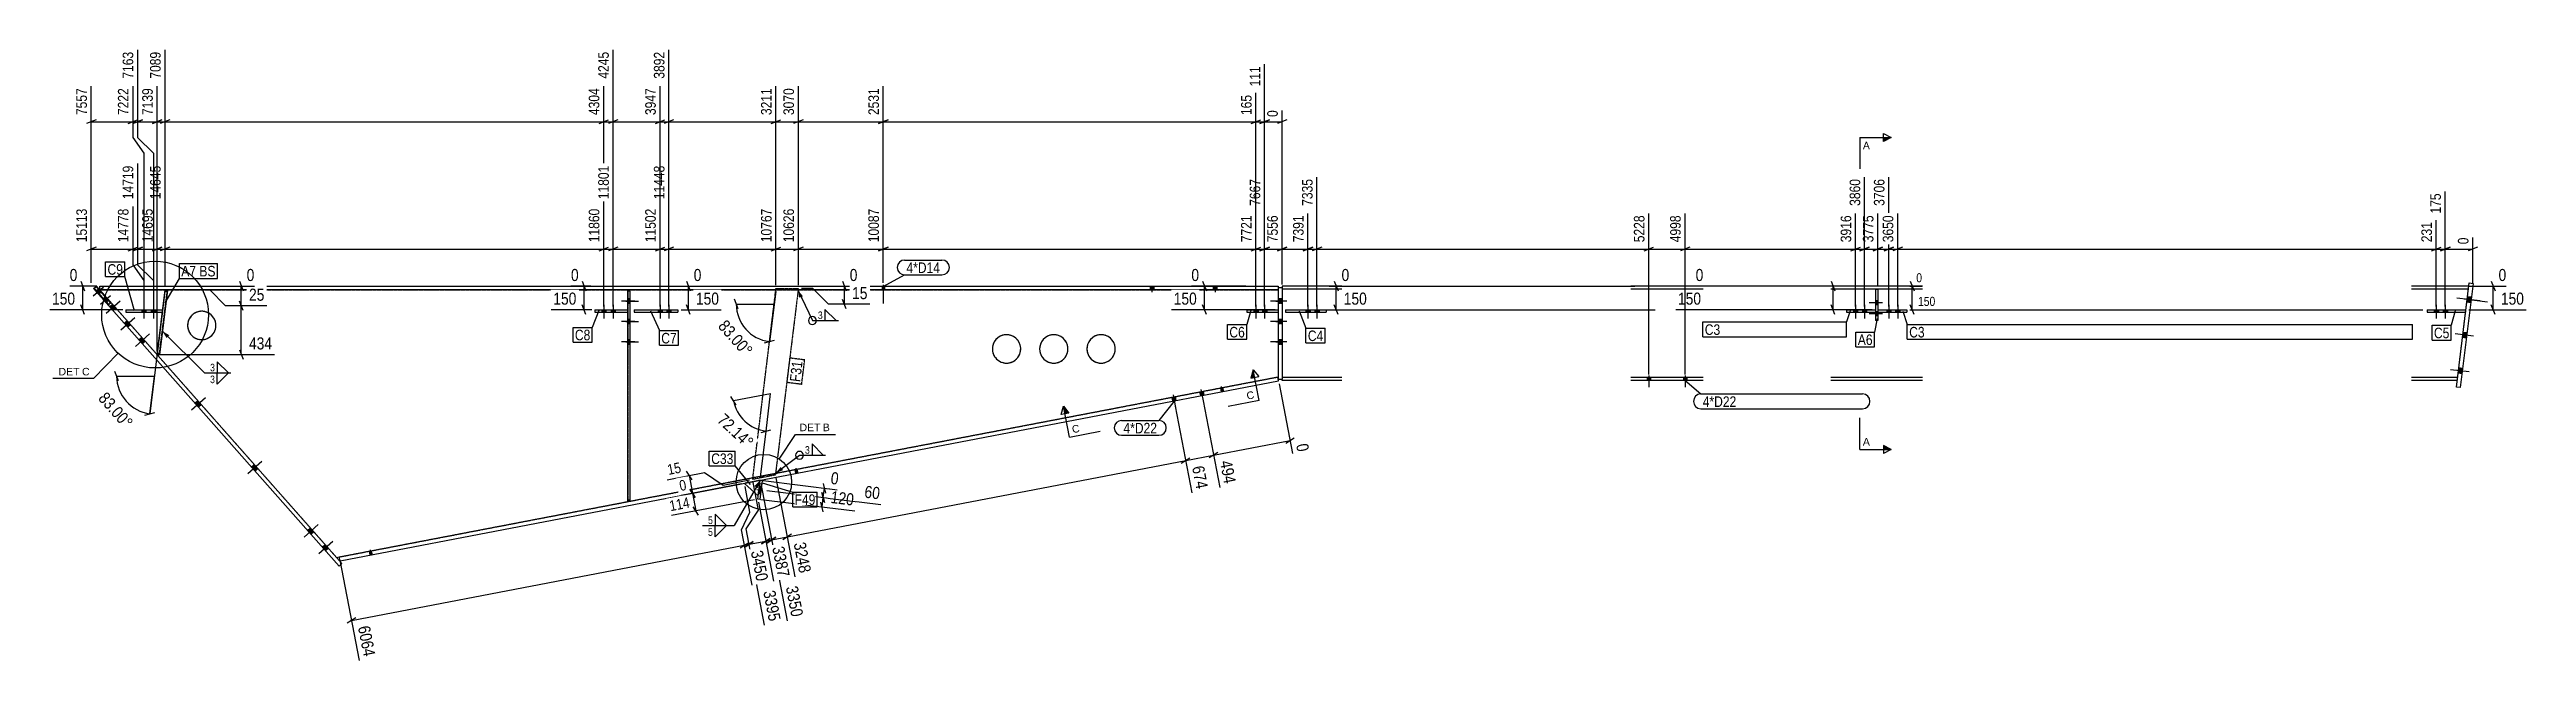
# Model space of a CAD drawing. Header units: millimetres. Extents: x 20 to 109594, y 16 to 5254.
# Drawn here: x 55458 to 71176, y 80 to 3957 of the extents above; entities that cross this region are included whole.
import ezdxf

# ---------------------------------------------------------------- set-up
doc = ezdxf.new("R2010")
doc.units = ezdxf.units.MM
doc.linetypes.add('DXK_LINE_DOT2', pattern=[3.9198, 1.9599, -1.9599])
for name, color, linetype in [('MÅLSÆTNING', 7, 'Continuous'), ('STÅL', 7, 'Continuous'), ('TEKST', 7, 'Continuous')]:
    doc.layers.add(name, color=color, linetype=linetype)
doc.styles.add('Arial', font='ARIAL.TTF', dxfattribs={"height": 0.2})
doc.styles.add('Arial Narrow', font='ARIALN.TTF', dxfattribs={"height": 0.2})

msp = doc.modelspace()

# ---------------------------------------------------------------- hatches: boundary and pattern name
at = {"layer": 'STÅL', "linetype": 'Continuous'}
for color, points in [(96, [(55785, 2417), (55767, 2436), (55756, 2426), (55773, 2407)]), (96, [(55756, 2426), (55773, 2407), (55785, 2417), (55767, 2436)]), (96, [(55831, 2364), (55814, 2384), (55802, 2374), (55820, 2354)]), (96, [(55802, 2374), (55820, 2354), (55831, 2364), (55814, 2384)]), (96, [(59142, 2348), (59142, 2374), (59127, 2374), (59127, 2348)]), (96, [(60742, 2431), (60756, 2431), (60756, 2456), (60742, 2456)]), (96, [(60742, 2431), (60756, 2431), (60756, 2456), (60742, 2456)]), (4, [(60756, 2456), (60742, 2456), (60742, 2431), (60756, 2431)]), (4, [(60756, 2456), (60742, 2456), (60742, 2431), (60756, 2431)]), (96, [(62467, 2456), (62445, 2456), (62445, 2431), (62467, 2431)]), (96, [(62867, 2456), (62845, 2456), (62845, 2431), (62867, 2431)]), (96, [(63280, 2348), (63280, 2374), (63255, 2374), (63255, 2348)]), (4, [(67060, 2336), (67060, 2362), (67045, 2362), (67045, 2336)]), (96, [(70823, 2352), (70827, 2385), (70802, 2388), (70798, 2356)]), (96, [(70823, 2352), (70827, 2385), (70802, 2388), (70798, 2356)]), (96, [(55839, 2325), (55861, 2300), (55880, 2317), (55858, 2341)]), (96, [(55839, 2325), (55861, 2300), (55880, 2317), (55858, 2341)]), (96, [(55932, 2220), (55954, 2195), (55973, 2212), (55951, 2236)]), (96, [(55932, 2220), (55954, 2195), (55973, 2212), (55951, 2236)]), (96, [(56070, 2306), (56044, 2306), (56044, 2291), (56070, 2291)]), (96, [(56130, 2306), (56104, 2306), (56104, 2291), (56130, 2291)]), (96, [(58988, 2306), (58962, 2306), (58962, 2291), (58988, 2291)]), (96, [(59048, 2306), (59022, 2306), (59022, 2291), (59048, 2291)]), (96, [(59142, 2218), (59142, 2244), (59127, 2244), (59127, 2218)]), (96, [(59346, 2306), (59320, 2306), (59320, 2291), (59346, 2291)]), (96, [(59401, 2306), (59375, 2306), (59375, 2291), (59401, 2291)]), (96, [(63127, 2306), (63101, 2306), (63101, 2291), (63127, 2291)]), (96, [(63182, 2306), (63156, 2306), (63156, 2291), (63182, 2291)]), (96, [(63280, 2218), (63280, 2244), (63255, 2244), (63255, 2218)]), (96, [(63457, 2306), (63431, 2306), (63431, 2291), (63457, 2291)]), (96, [(63514, 2306), (63488, 2306), (63488, 2291), (63514, 2291)]), (96, [(66932, 2306), (66906, 2306), (66906, 2291), (66932, 2291)]), (96, [(66989, 2306), (66963, 2306), (66963, 2291), (66989, 2291)]), (4, [(67060, 2266), (67060, 2292), (67045, 2292), (67045, 2266)]), (96, [(67143, 2306), (67117, 2306), (67117, 2291), (67143, 2291)]), (96, [(67199, 2306), (67173, 2306), (67173, 2291), (67199, 2291)]), (96, [(70617, 2306), (70591, 2306), (70591, 2291), (70617, 2291)]), (96, [(70674, 2306), (70648, 2306), (70648, 2291), (70674, 2291)]), (96, [(56025, 2115), (56047, 2090), (56065, 2107), (56044, 2132)]), (96, [(56025, 2115), (56047, 2090), (56065, 2107), (56044, 2132)]), (96, [(59142, 2088), (59142, 2114), (59127, 2114), (59127, 2088)]), (96, [(63280, 2088), (63280, 2114), (63255, 2114), (63255, 2088)]), (96, [(70774, 2162), (70770, 2129), (70795, 2126), (70799, 2159)]), (96, [(70774, 2162), (70770, 2129), (70795, 2126), (70799, 2159)]), (96, [(70746, 1936), (70742, 1903), (70767, 1900), (70771, 1933)]), (96, [(70746, 1936), (70742, 1903), (70767, 1900), (70771, 1933)]), (4, [(62601, 1754), (62580, 1750), (62584, 1725), (62606, 1729)]), (4, [(62601, 1754), (62580, 1750), (62584, 1725), (62606, 1729)]), (4, [(62778, 1788), (62756, 1784), (62761, 1759), (62783, 1763)]), (4, [(62778, 1788), (62756, 1784), (62761, 1759), (62783, 1763)]), (96, [(62893, 1784), (62907, 1787), (62902, 1812), (62888, 1809)]), (96, [(62893, 1784), (62907, 1787), (62902, 1812), (62888, 1809)]), (4, [(65618, 1875), (65596, 1875), (65596, 1856), (65618, 1856)]), (4, [(65618, 1875), (65596, 1875), (65596, 1856), (65618, 1856)]), (4, [(65848, 1875), (65826, 1875), (65826, 1856), (65848, 1856)]), (4, [(65848, 1875), (65826, 1875), (65826, 1856), (65848, 1856)]), (96, [(56381, 1712), (56403, 1687), (56422, 1704), (56400, 1729)]), (96, [(56381, 1712), (56403, 1687), (56422, 1704), (56400, 1729)]), (96, [(56739, 1308), (56761, 1283), (56780, 1299), (56758, 1324)]), (96, [(56739, 1308), (56761, 1283), (56780, 1299), (56758, 1324)]), (96, [(60192, 1266), (60206, 1269), (60201, 1294), (60187, 1291)]), (96, [(60192, 1266), (60206, 1269), (60201, 1294), (60187, 1291)]), (96, [(59962, 1187), (59957, 1140), (59971, 1138), (59977, 1186)]), (96, [(59962, 1187), (59957, 1140), (59971, 1138), (59977, 1186)]), (96, [(57096, 905), (57117, 880), (57136, 897), (57114, 921)]), (96, [(57096, 905), (57117, 880), (57136, 897), (57114, 921)]), (96, [(57188, 800), (57210, 775), (57229, 792), (57207, 816)]), (96, [(57188, 800), (57210, 775), (57229, 792), (57207, 816)]), (96, [(57491, 748), (57505, 751), (57500, 776), (57487, 773)]), (96, [(57491, 748), (57505, 751), (57500, 776), (57487, 773)])]:
    msp.add_hatch(color=color, dxfattribs=at).paths.add_polyline_path(points)
at = {"layer": 'TEKST', "linetype": 'Continuous'}
for color, points in [(30, [(67095, 3374), (67095, 3399), (67145, 3399)]), (3, [(60216, 2381), (60206, 2431), (60239, 2392)]), (3, [(56201, 2126), (56174, 2170), (56218, 2144)]), (30, [(67095, 1419), (67095, 1444), (67145, 1419)]), (3, [(60113, 1288), (60065, 1268), (60098, 1308)]), (3, [(59931, 1186), (59967, 1223), (59953, 1174)])]:
    msp.add_hatch(color=color, dxfattribs=at).paths.add_polyline_path(points)

# ---------------------------------------------------------------- linework, layer by layer
at = {"layer": 'MÅLSÆTNING', "color": 7, "linetype": 'Continuous'}
for p, q in [((56191, 2451), (56191, 3956)), ((59388, 2326), (59388, 3956)), ((56141, 2042), (56141, 3725)), ((58975, 2326), (58975, 3725)), ((60749, 2476), (60749, 3725)), ((55753, 3511), (55693, 3487)), ((55987, 3487), (56047, 3511)), ((56017, 3499), (56141, 3499)), ((56111, 3487), (56171, 3511)), ((56171, 3511), (56111, 3487)), ((56141, 3499), (56191, 3499)), ((56221, 3511), (56161, 3487)), ((56221, 3511), (56161, 3487)), ((56191, 3499), (58975, 3499)), ((58945, 3487), (59005, 3511)), ((59303, 3487), (59363, 3511)), ((59303, 3487), (59363, 3511)), ((59333, 3499), (59388, 3499)), ((59418, 3511), (59358, 3487)), ((59418, 3511), (59358, 3487)), ((59388, 3499), (60068, 3499)), ((60038, 3487), (60098, 3511)), ((60240, 3511), (60180, 3487)), ((60240, 3511), (60180, 3487)), ((60210, 3499), (60749, 3499)), ((60719, 3487), (60779, 3511)), ((63139, 3487), (63199, 3511)), ((63169, 3499), (63280, 3499)), ((63310, 3511), (63250, 3487)), ((56191, 2451), (56191, 3233)), ((56191, 2451), (56191, 3233)), ((59035, 2326), (59035, 3233)), ((59388, 2326), (59388, 3233)), ((59388, 2326), (59388, 3233)), ((63501, 2326), (63501, 3148)), ((63501, 2326), (63501, 3148)), ((67130, 2326), (67130, 3148)), ((70661, 2326), (70661, 3057)), ((56141, 2042), (56141, 2960)), ((58975, 2326), (58975, 2960)), ((59333, 2326), (59333, 2960)), ((60068, 2461), (60068, 2960)), ((60210, 2461), (60210, 2960)), ((60749, 2476), (60749, 2960)), ((60749, 2476), (60749, 2960)), ((63114, 2326), (63114, 2917)), ((63280, 2466), (63280, 2917)), ((63444, 2326), (63444, 2917)), ((67060, 2457), (67060, 2917)), ((70604, 2326), (70604, 2875)), ((55753, 2703), (55693, 2679)), ((55987, 2679), (56047, 2703)), ((56017, 2691), (56141, 2691)), ((56111, 2679), (56171, 2703)), ((56171, 2703), (56111, 2679)), ((56141, 2691), (56191, 2691)), ((56221, 2703), (56161, 2679)), ((56221, 2703), (56161, 2679)), ((56191, 2691), (58975, 2691)), ((58945, 2679), (59005, 2703)), ((58945, 2679), (59005, 2703)), ((58975, 2691), (59035, 2691)), ((59065, 2703), (59005, 2679)), ((59065, 2703), (59005, 2679)), ((59035, 2691), (59333, 2691)), ((59303, 2679), (59363, 2703)), ((59303, 2679), (59363, 2703)), ((59333, 2691), (59388, 2691)), ((59418, 2703), (59358, 2679)), ((59418, 2703), (59358, 2679)), ((60038, 2679), (60098, 2703)), ((60068, 2691), (60210, 2691)), ((60240, 2703), (60180, 2679)), ((60779, 2703), (60719, 2679)), ((60719, 2679), (60779, 2703)), ((60749, 2691), (63114, 2691)), ((63084, 2679), (63144, 2703)), ((63310, 2703), (63250, 2679)), ((63414, 2679), (63474, 2703)), ((63474, 2703), (63414, 2679)), ((63444, 2691), (63501, 2691)), ((63531, 2703), (63471, 2679)), ((63531, 2703), (63471, 2679)), ((63501, 2691), (65607, 2691)), ((65577, 2679), (65637, 2703)), ((65577, 2679), (65637, 2703)), ((65607, 2691), (65837, 2691)), ((65867, 2703), (65807, 2679)), ((65867, 2703), (65807, 2679)), ((66946, 2679), (67006, 2703)), ((66976, 2691), (67060, 2691)), ((67030, 2679), (67090, 2703)), ((67090, 2703), (67030, 2679)), ((67060, 2691), (67130, 2691)), ((67160, 2703), (67100, 2679)), ((67130, 2691), (67186, 2691)), ((67216, 2703), (67156, 2679)), ((67216, 2703), (67156, 2679)), ((67186, 2691), (70604, 2691)), ((70574, 2679), (70634, 2703)), ((70574, 2679), (70634, 2703)), ((70631, 2679), (70691, 2703)), ((70661, 2691), (70836, 2691)), ((70866, 2703), (70806, 2679)), ((70836, 2476), (70836, 2764)), ((55987, 2591), (56057, 2491)), ((55987, 2591), (56057, 2491)), ((56017, 2591), (56117, 2491)), ((56017, 2591), (56117, 2491)), ((55758, 2456), (55586, 2456)), ((55657, 2486), (55681, 2426)), ((55669, 2306), (55669, 2456)), ((56057, 2491), (56057, 2326)), ((56057, 2491), (56057, 2326)), ((56188, 2411), (56094, 1646)), ((56117, 2491), (56117, 2326)), ((56117, 2491), (56117, 2326)), ((56475, 2431), (56226, 2431)), ((56475, 2431), (56226, 2431)), ((56575, 2331), (56475, 2431)), ((56575, 2331), (56475, 2431)), ((56687, 2301), (56663, 2361)), ((58894, 2456), (58767, 2456)), ((58838, 2486), (58862, 2426)), ((58850, 2306), (58850, 2456)), ((59466, 2456), (59594, 2456)), ((59500, 2486), (59524, 2426)), ((59512, 2306), (59512, 2456)), ((59828, 2312), (59804, 2372)), ((60066, 2421), (60027, 2103)), ((60159, 2456), (60585, 2456)), ((60302, 2441), (60230, 2441)), ((60402, 2341), (60302, 2441)), ((60490, 2486), (60514, 2426)), ((60514, 2311), (60490, 2371)), ((60502, 2341), (60502, 2456)), ((63050, 2456), (62704, 2456)), ((62775, 2486), (62799, 2426)), ((62787, 2306), (62787, 2456)), ((63579, 2456), (65519, 2456)), ((63611, 2486), (63635, 2426)), ((63623, 2306), (63623, 2456)), ((66853, 2456), (65904, 2456)), ((66764, 2486), (66788, 2426)), ((66776, 2306), (66776, 2456)), ((67264, 2456), (67341, 2456)), ((67266, 2486), (67290, 2426)), ((67278, 2306), (67278, 2456)), ((70810, 2456), (71048, 2456)), ((70953, 2486), (70977, 2426)), ((70965, 2306), (70965, 2456)), ((55923, 2306), (55460, 2306)), ((55681, 2276), (55657, 2336)), ((56836, 2331), (56575, 2331)), ((56675, 2022), (56675, 2331)), ((58899, 2306), (58641, 2306)), ((58862, 2276), (58838, 2336)), ((59524, 2276), (59500, 2336)), ((59816, 2342), (60056, 2342)), ((60027, 2103), (60056, 2342)), ((60663, 2341), (60402, 2341)), ((63235, 2306), (62578, 2306)), ((62799, 2276), (62775, 2336)), ((63322, 2306), (65646, 2306)), ((63635, 2276), (63611, 2336)), ((67025, 2306), (65778, 2306)), ((66788, 2276), (66764, 2336)), ((67264, 2306), (70518, 2306)), ((67290, 2276), (67266, 2336)), ((70810, 2306), (71175, 2306)), ((70977, 2276), (70953, 2336)), ((56663, 2052), (56687, 1992)), ((59996, 2095), (60058, 2112)), ((55896, 1854), (55872, 1914)), ((56160, 2022), (56885, 2022)), ((55884, 1884), (56124, 1884)), ((56094, 1646), (56124, 1884)), ((59816, 1701), (59781, 1756)), ((59799, 1729), (60034, 1774)), ((60005, 1536), (60034, 1774)), ((63261, 1835), (63345, 1394)), ((56063, 1637), (56126, 1654)), ((62602, 1693), (62707, 1143)), ((62602, 1693), (62707, 1143)), ((62778, 1727), (62884, 1177)), ((62778, 1727), (62884, 1177)), ((59969, 1243), (60005, 1536)), ((59974, 1527), (60036, 1544)), ((62844, 1383), (63330, 1476)), ((63303, 1458), (63357, 1493)), ((59378, 1227), (59615, 1273)), ((59499, 1281), (59534, 1227)), ((62640, 1331), (62695, 1366)), ((62640, 1331), (62695, 1366)), ((62668, 1349), (62844, 1383)), ((62872, 1400), (62817, 1365)), ((62872, 1400), (62817, 1365)), ((59932, 1100), (59405, 999)), ((59849, 1201), (59467, 1127)), ((59521, 1168), (59556, 1114)), ((59538, 1141), (59560, 1029)), ((59732, 1193), (59900, 1226)), ((59903, 1022), (59872, 1185)), ((59903, 1022), (59872, 1185)), ((59957, 1033), (59923, 1210)), ((59957, 1033), (59923, 1210)), ((59971, 1204), (60138, 332)), ((59972, 1102), (60568, 1029)), ((60009, 1158), (60733, 1069)), ((60359, 1145), (60376, 1082)), ((60360, 1054), (60367, 1114)), ((59577, 1002), (59542, 1056)), ((59849, 910), (59903, 1022)), ((59849, 910), (59903, 1022)), ((59878, 916), (59957, 1033)), ((59878, 916), (59957, 1033)), ((59956, 1084), (60052, 584)), ((60368, 1023), (60352, 1085)), ((57374, 334), (59867, 812)), ((59840, 794), (59895, 829)), ((59840, 794), (59895, 829)), ((59916, 558), (59849, 910)), ((59867, 812), (59897, 817)), ((59870, 800), (59924, 835)), ((59924, 835), (59870, 800)), ((59995, 305), (59878, 916)), ((59897, 817), (60003, 838)), ((59976, 820), (60030, 855)), ((60030, 855), (59976, 820)), ((60003, 838), (60039, 845)), ((60067, 862), (60012, 827)), ((60012, 827), (60067, 862)), ((60039, 845), (60140, 864)), ((60167, 881), (60112, 846)), ((57301, 717), (57423, 80)), ((57401, 351), (57347, 316))]:
    msp.add_line(p, q, dxfattribs=at)
for centre, start in [((60056, 2342), 180), ((56124, 1884), 180), ((60034, 1774), 190.8605)]:
    msp.add_arc(centre, 240, start, 263, dxfattribs=at)
at = {"layer": 'STÅL', "color": 96, "linetype": 'Continuous'}
for p, q in [((55800, 2447), (55736, 2391)), ((55799, 2447), (55736, 2391)), ((55767, 2436), (55756, 2426)), ((55767, 2436), (55756, 2426)), ((55785, 2417), (55773, 2407)), ((55785, 2417), (55773, 2407)), ((55846, 2395), (55782, 2339)), ((55846, 2395), (55782, 2338)), ((55814, 2384), (55802, 2374)), ((55814, 2384), (55802, 2374)), ((55817, 2283), (55906, 2362)), ((55817, 2283), (55906, 2362)), ((55831, 2364), (55820, 2354)), ((55831, 2364), (55820, 2354)), ((59172, 2361), (59087, 2361)), ((59142, 2374), (59127, 2374)), ((60742, 2456), (60742, 2431)), ((60742, 2456), (60742, 2431)), ((60749, 2464), (60749, 2346)), ((60749, 2464), (60749, 2346)), ((60756, 2456), (60756, 2431)), ((60756, 2456), (60756, 2431)), ((62445, 2431), (62445, 2456)), ((62456, 2418), (62456, 2456)), ((62467, 2431), (62467, 2456)), ((62845, 2431), (62845, 2456)), ((62856, 2418), (62856, 2456)), ((62867, 2431), (62867, 2456)), ((63310, 2361), (63205, 2361)), ((63280, 2374), (63255, 2374)), ((70883, 2362), (70735, 2380)), ((70781, 2374), (70929, 2356)), ((70827, 2385), (70802, 2388)), ((70802, 2388), (70827, 2385)), ((55839, 2325), (55858, 2341)), ((55839, 2325), (55858, 2341)), ((55861, 2300), (55880, 2317)), ((55861, 2300), (55880, 2317)), ((55910, 2178), (55999, 2257)), ((55910, 2178), (55999, 2257)), ((55932, 2220), (55951, 2236)), ((55932, 2220), (55951, 2236)), ((55954, 2195), (55973, 2212)), ((55954, 2195), (55973, 2212)), ((56044, 2306), (56044, 2291)), ((56057, 2336), (56057, 2251)), ((56070, 2306), (56070, 2291)), ((56104, 2306), (56104, 2291)), ((56117, 2336), (56117, 2251)), ((56130, 2306), (56130, 2291)), ((58962, 2306), (58962, 2291)), ((58975, 2336), (58975, 2251)), ((58988, 2306), (58988, 2291)), ((59022, 2306), (59022, 2291)), ((59035, 2336), (59035, 2251)), ((59048, 2306), (59048, 2291)), ((59172, 2231), (59087, 2231)), ((59142, 2348), (59127, 2348)), ((59142, 2244), (59127, 2244)), ((59142, 2218), (59127, 2218)), ((59320, 2306), (59320, 2291)), ((59333, 2336), (59333, 2251)), ((59346, 2306), (59346, 2291)), ((59375, 2306), (59375, 2291)), ((59388, 2336), (59388, 2251)), ((59401, 2306), (59401, 2291)), ((63101, 2306), (63101, 2291)), ((63114, 2336), (63114, 2251)), ((63127, 2306), (63127, 2291)), ((63156, 2306), (63156, 2291)), ((63169, 2336), (63169, 2251)), ((63182, 2306), (63182, 2291)), ((63310, 2231), (63205, 2231)), ((63280, 2348), (63255, 2348)), ((63280, 2244), (63255, 2244)), ((63280, 2218), (63255, 2218)), ((63431, 2306), (63431, 2291)), ((63444, 2336), (63444, 2251)), ((63457, 2306), (63457, 2291)), ((63488, 2306), (63488, 2291)), ((63501, 2336), (63501, 2251)), ((63514, 2306), (63514, 2291)), ((66906, 2306), (66906, 2291)), ((66919, 2336), (66919, 2251)), ((66932, 2306), (66932, 2291)), ((66963, 2306), (66963, 2291)), ((66976, 2336), (66976, 2251)), ((66989, 2306), (66989, 2291)), ((67117, 2306), (67117, 2291)), ((67130, 2336), (67130, 2251)), ((67143, 2306), (67143, 2291)), ((67173, 2306), (67173, 2291)), ((67186, 2336), (67186, 2251)), ((67199, 2306), (67199, 2291)), ((70591, 2306), (70591, 2291)), ((70604, 2336), (70604, 2251)), ((70617, 2306), (70617, 2291)), ((70648, 2306), (70648, 2291)), ((70661, 2336), (70661, 2251)), ((70674, 2306), (70674, 2291)), ((70823, 2352), (70798, 2356)), ((70798, 2356), (70823, 2352)), ((56003, 2073), (56092, 2152)), ((56003, 2073), (56092, 2152)), ((56025, 2115), (56044, 2132)), ((56025, 2115), (56044, 2132)), ((56047, 2090), (56065, 2107)), ((56047, 2090), (56065, 2107)), ((59172, 2101), (59087, 2101)), ((59142, 2114), (59127, 2114)), ((59142, 2088), (59127, 2088)), ((63310, 2101), (63205, 2101)), ((63280, 2114), (63255, 2114)), ((63280, 2088), (63255, 2088)), ((70841, 2137), (70723, 2152)), ((70841, 2137), (70723, 2152)), ((70795, 2126), (70770, 2129)), ((70795, 2126), (70770, 2129)), ((70799, 2159), (70774, 2162)), ((70799, 2159), (70774, 2162)), ((70813, 1911), (70695, 1925)), ((70813, 1911), (70695, 1925)), ((70767, 1900), (70742, 1903)), ((70767, 1900), (70742, 1903)), ((70771, 1933), (70746, 1936)), ((70771, 1933), (70746, 1936)), ((56359, 1671), (56448, 1749)), ((56359, 1671), (56448, 1749)), ((62888, 1809), (62893, 1784)), ((62888, 1809), (62893, 1784)), ((62893, 1818), (62900, 1786)), ((62893, 1818), (62900, 1786)), ((62902, 1812), (62907, 1787)), ((62902, 1812), (62907, 1787)), ((56381, 1712), (56400, 1729)), ((56381, 1712), (56400, 1729)), ((56403, 1687), (56422, 1704)), ((56403, 1687), (56422, 1704)), ((56717, 1266), (56806, 1345)), ((56717, 1266), (56806, 1345)), ((56739, 1308), (56758, 1324)), ((56739, 1308), (56758, 1324)), ((56761, 1283), (56780, 1299)), ((56761, 1283), (56780, 1299)), ((60187, 1291), (60192, 1266)), ((60187, 1291), (60192, 1266)), ((60193, 1300), (60199, 1268)), ((60193, 1300), (60199, 1268)), ((60201, 1294), (60206, 1269)), ((60201, 1294), (60206, 1269)), ((59947, 1165), (59974, 1162)), ((59947, 1165), (59974, 1162)), ((59957, 1140), (59971, 1138)), ((59957, 1140), (59971, 1138)), ((59962, 1187), (59977, 1186)), ((59962, 1187), (59977, 1186)), ((57074, 863), (57163, 942)), ((57074, 863), (57163, 942)), ((57096, 905), (57114, 921)), ((57096, 905), (57114, 921)), ((57117, 880), (57136, 897)), ((57117, 880), (57136, 897)), ((57166, 758), (57255, 837)), ((57166, 758), (57255, 837)), ((57188, 800), (57207, 816)), ((57188, 800), (57207, 816)), ((57210, 775), (57229, 792)), ((57210, 775), (57229, 792)), ((57487, 773), (57491, 748)), ((57487, 773), (57491, 748)), ((57492, 782), (57498, 750)), ((57492, 782), (57498, 750)), ((57500, 776), (57505, 751)), ((57500, 776), (57505, 751))]:
    msp.add_line(p, q, dxfattribs=at)
at = {"layer": 'STÅL', "color": 2, "linetype": 'Continuous'}
for p, q in [((55738, 2440), (55756, 2456)), ((57295, 679), (55738, 2440)), ((55741, 2443), (55753, 2453)), ((55834, 2338), (55741, 2443)), ((55753, 2453), (55845, 2348)), ((55756, 2456), (57314, 695)), ((55778, 2456), (63255, 2456)), ((55778, 2431), (55778, 2456)), ((63255, 2431), (55778, 2431)), ((59127, 1091), (59127, 2431)), ((59142, 1091), (59142, 2431)), ((63255, 2456), (63255, 2431)), ((63255, 2446), (63280, 2446)), ((63255, 2446), (63255, 1866)), ((63659, 2456), (63280, 2456)), ((63280, 2456), (63280, 2446)), ((63280, 2446), (63280, 1866)), ((63659, 2437), (63280, 2437)), ((65952, 2456), (65492, 2456)), ((65952, 2437), (65492, 2437)), ((67344, 2456), (66761, 2456)), ((67045, 2437), (66761, 2437)), ((67344, 2437), (67060, 2437)), ((70810, 2456), (70447, 2456)), ((70808, 2437), (70447, 2437)), ((70732, 1815), (70813, 2476)), ((70838, 2473), (70756, 1812)), ((70813, 2476), (70838, 2473)), ((55845, 2348), (55834, 2338)), ((57297, 737), (63252, 1879)), ((57302, 712), (63257, 1854)), ((63257, 1854), (63252, 1879)), ((63252, 1879), (63255, 1879)), ((63255, 1866), (63280, 1866)), ((63659, 1875), (63280, 1875)), ((63280, 1856), (63280, 1866)), ((63659, 1856), (63280, 1856)), ((65952, 1875), (65492, 1875)), ((65952, 1856), (65492, 1856)), ((67344, 1875), (66761, 1875)), ((67344, 1856), (66761, 1856)), ((70739, 1875), (70447, 1875)), ((70737, 1856), (70447, 1856)), ((70756, 1812), (70732, 1815)), ((59127, 1091), (59142, 1091)), ((57280, 733), (57297, 737)), ((57314, 695), (57295, 679)), ((57302, 712), (57297, 737))]:
    msp.add_line(p, q, dxfattribs=at)
at = {"layer": 'STÅL', "color": 7, "linetype": 'DXK_LINE_DOT2'}
for p, q in [((55741, 2443), (55753, 2453)), ((55741, 2443), (55834, 2338)), ((55753, 2453), (55845, 2348)), ((57280, 733), (55778, 2431)), ((55778, 2431), (59127, 2431)), ((59142, 2431), (59127, 2431)), ((59127, 2431), (59127, 1091)), ((59142, 2423), (59127, 2423)), ((59142, 1091), (59142, 2431)), ((59142, 2431), (63255, 2431)), ((63255, 2431), (63255, 1879)), ((63280, 2446), (63280, 1866)), ((67060, 2437), (67045, 2437)), ((70737, 1856), (70810, 2456)), ((55834, 2338), (55845, 2348)), ((57297, 737), (63252, 1879)), ((59127, 1099), (59142, 1099)), ((59127, 1091), (59142, 1091))]:
    msp.add_line(p, q, dxfattribs=at)
at = {"layer": 'STÅL', "color": 30, "linetype": 'DXK_LINE_DOT2'}
for p, q in [((56191, 2432), (56141, 2022)), ((56155, 2020), (56206, 2430)), ((56190, 2424), (56205, 2422)), ((56206, 2430), (56191, 2432)), ((59920, 1229), (60068, 2441)), ((60210, 2441), (60064, 1257)), ((60068, 2441), (60210, 2441)), ((56141, 2022), (56155, 2020)), ((56142, 2030), (56156, 2028)), ((59967, 1223), (59869, 1204)), ((60064, 1257), (59920, 1229)), ((59955, 1124), (59967, 1223))]:
    msp.add_line(p, q, dxfattribs=at)
at = {"layer": 'STÅL', "color": 4, "linetype": 'Continuous'}
for p, q in [((56141, 2022), (56191, 2431)), ((56206, 2430), (56155, 2020)), ((56197, 2431), (56206, 2430)), ((60742, 2456), (60742, 2431)), ((60742, 2456), (60742, 2431)), ((60749, 2464), (60749, 2431)), ((60749, 2464), (60749, 2431)), ((60756, 2456), (60756, 2431)), ((60756, 2456), (60756, 2431)), ((67045, 2437), (67060, 2437)), ((67045, 2437), (67045, 2237)), ((67060, 2362), (67045, 2362)), ((67060, 2437), (67060, 2237)), ((55943, 2306), (56173, 2306)), ((55943, 2306), (55943, 2291)), ((55943, 2291), (56173, 2291)), ((56054, 2306), (56054, 2291)), ((56173, 2306), (56173, 2291)), ((58919, 2306), (59127, 2306)), ((58919, 2306), (58919, 2291)), ((58919, 2291), (59127, 2291)), ((59038, 2306), (59038, 2291)), ((59127, 2306), (59127, 2291)), ((59167, 2306), (59446, 2306)), ((59167, 2306), (59167, 2291)), ((59167, 2291), (59446, 2291)), ((59338, 2306), (59338, 2291)), ((59446, 2306), (59446, 2291)), ((63056, 2306), (63255, 2306)), ((63056, 2306), (63056, 2291)), ((63056, 2291), (63255, 2291)), ((63165, 2306), (63165, 2291)), ((63302, 2306), (63559, 2306)), ((63302, 2306), (63302, 2291)), ((63302, 2291), (63559, 2291)), ((63446, 2306), (63446, 2291)), ((63559, 2306), (63559, 2291)), ((66861, 2306), (67045, 2306)), ((66861, 2306), (66861, 2291)), ((66861, 2291), (67045, 2291)), ((66974, 2306), (66974, 2291)), ((67090, 2349), (67005, 2349)), ((67090, 2279), (67005, 2279)), ((67060, 2336), (67045, 2336)), ((67045, 2306), (67045, 2291)), ((67060, 2292), (67045, 2292)), ((67060, 2266), (67045, 2266)), ((67060, 2237), (67045, 2237)), ((67060, 2306), (67244, 2306)), ((67060, 2306), (67060, 2291)), ((67060, 2291), (67244, 2291)), ((67131, 2306), (67131, 2291)), ((67244, 2306), (67244, 2291)), ((70547, 2306), (70790, 2306)), ((70547, 2306), (70547, 2291)), ((70547, 2291), (70790, 2291)), ((70659, 2306), (70659, 2291)), ((70790, 2306), (70790, 2291)), ((56155, 2020), (56141, 2022)), ((65607, 1888), (65607, 1815)), ((65607, 1888), (65607, 1815)), ((65837, 1888), (65837, 1815)), ((65837, 1888), (65837, 1815)), ((62580, 1750), (62584, 1725)), ((62580, 1750), (62584, 1725)), ((62588, 1765), (62605, 1673)), ((62588, 1765), (62605, 1673)), ((62601, 1754), (62606, 1729)), ((62601, 1754), (62606, 1729)), ((62756, 1784), (62761, 1759)), ((62756, 1784), (62761, 1759)), ((62765, 1799), (62782, 1707)), ((62765, 1799), (62782, 1707)), ((62778, 1788), (62783, 1763)), ((62778, 1788), (62783, 1763)), ((65596, 1875), (65596, 1856)), ((65596, 1875), (65596, 1856)), ((65618, 1875), (65618, 1856)), ((65618, 1875), (65618, 1856)), ((65826, 1875), (65826, 1856)), ((65826, 1875), (65826, 1856)), ((65848, 1875), (65848, 1856)), ((65848, 1875), (65848, 1856)), ((59869, 1204), (59955, 1124)), ((59952, 1104), (59967, 1223)), ((59967, 1102), (59952, 1104)), ((59982, 1221), (59967, 1223)), ((59967, 1102), (59982, 1221))]:
    msp.add_line(p, q, dxfattribs=at)
at = {"layer": 'STÅL', "color": 96, "linetype": 'DXK_LINE_DOT2'}
for p, q in [((59112, 2361), (59197, 2361)), ((59127, 2374), (59142, 2374)), ((63240, 2361), (63280, 2361)), ((63255, 2374), (63280, 2374)), ((59112, 2231), (59197, 2231)), ((59127, 2348), (59142, 2348)), ((59127, 2244), (59142, 2244)), ((59127, 2218), (59142, 2218)), ((63240, 2231), (63280, 2231)), ((63255, 2348), (63280, 2348)), ((63255, 2244), (63280, 2244)), ((63255, 2218), (63280, 2218)), ((59112, 2101), (59197, 2101)), ((59127, 2114), (59142, 2114)), ((59127, 2088), (59142, 2088)), ((63240, 2101), (63280, 2101)), ((63255, 2114), (63280, 2114)), ((63255, 2088), (63280, 2088))]:
    msp.add_line(p, q, dxfattribs=at)
at = {"layer": 'STÅL', "color": 2, "linetype": 'Continuous'}
for centre, start, end in [((56424, 2206), 353, 173), ((56424, 2206), 173, 353), ((61531, 2057), 353, 173), ((61531, 2057), 173, 353), ((61831, 2057), 353, 173), ((61831, 2057), 173, 353), ((62131, 2057), 353, 173), ((62131, 2057), 173, 353)]:
    msp.add_arc(centre, 90, start, end, dxfattribs=at)
at = {"layer": 'STÅL', "color": 7, "linetype": 'DXK_LINE_DOT2'}
for centre, start, end in [((56424, 2206), 23, 203), ((56424, 2206), 203, 23), ((61531, 2057), 23, 203), ((61531, 2057), 203, 23), ((61831, 2057), 23, 203), ((61831, 2057), 203, 23), ((62131, 2057), 23, 203), ((62131, 2057), 203, 23)]:
    msp.add_arc(centre, 90, start, end, dxfattribs=at)
at = {"layer": 'TEKST', "color": 30, "linetype": 'Continuous'}
for p, q in [((67095, 3374), (67095, 3424)), ((67095, 3424), (67145, 3399)), ((67145, 3399), (67095, 3374)), ((63097, 1925), (63131, 1881)), ((67145, 1419), (67095, 1444)), ((67095, 1444), (67095, 1394)), ((67145, 1419), (67095, 1394))]:
    msp.add_line(p, q, dxfattribs=at)
at = {"layer": 'TEKST', "color": 7, "linetype": 'Continuous'}
msp.add_line((70452, 2118), (70452, 2212), dxfattribs=at)
at = {"layer": 'TEKST', "color": 3, "linetype": 'Continuous'}
for p, q in [((60192, 1515), (60445, 1515)), ((59967, 1223), (59802, 936))]:
    msp.add_line(p, q, dxfattribs=at)

# ---------------------------------------------------------------- wipeouts: each hides what was drawn before it
at = {"color": 0, "linetype": 'Continuous'}
for points in [[(67010, 3324), (67010, 3374), (66965, 3374), (66965, 3324)], [(67010, 1444), (67010, 1494), (66965, 1494), (66965, 1444)]]:
    msp.add_wipeout(points, dxfattribs=at).dxf.layer = 'TEKST'
at = {"color": 0}
for points in [[(61109, 2539), (61109, 2609), (60896, 2609), (60896, 2539)], [(58890, 2112), (58890, 2182), (58792, 2182), (58792, 2112)], [(59438, 2092), (59438, 2162), (59340, 2162), (59340, 2092)], [(66951, 1689), (66951, 1759), (65949, 1759), (65949, 1689)]]:
    msp.add_wipeout(points, dxfattribs=at).dxf.layer = 'TEKST'

# ---------------------------------------------------------------- next in the draw order: linework, layer by layer
at = {"layer": 'TEKST', "color": 7, "linetype": 'Continuous'}
for p, q in [((66945, 3399), (67145, 3399)), ((66945, 1419), (67145, 1419))]:
    msp.add_line(p, q, dxfattribs=at)

# ---------------------------------------------------------------- next in the draw order: texts
at = {"layer": 'TEKST', "color": 3, "linetype": 'Continuous', "style": 'Arial'}
for p in [(66965, 3324), (66965, 1444)]:
    msp.add_text('A', height=47.8, dxfattribs=at).set_placement(p)

# ---------------------------------------------------------------- next in the draw order: wipeouts: each hides what was drawn before it
at = {"color": 0, "linetype": 'Continuous'}
for points, layer in [([(56177, 3957), (56079, 3957), (56079, 3758), (56177, 3758)], 'MÅLSÆTNING'), ([(58961, 3726), (58863, 3726), (58863, 3527), (58961, 3527)], 'MÅLSÆTNING'), ([(60735, 3726), (60637, 3726), (60637, 3527), (60735, 3527)], 'MÅLSÆTNING'), ([(59374, 3234), (59276, 3234), (59276, 2993), (59374, 2993)], 'MÅLSÆTNING'), ([(63487, 3150), (63389, 3150), (63389, 2951), (63487, 2951)], 'MÅLSÆTNING'), ([(67116, 3150), (67018, 3150), (67018, 2951), (67116, 2951)], 'MÅLSÆTNING'), ([(60196, 2961), (60098, 2961), (60098, 2720), (60196, 2720)], 'MÅLSÆTNING'), ([(63100, 2919), (63002, 2919), (63002, 2720), (63100, 2720)], 'MÅLSÆTNING'), ([(70822, 2778), (70724, 2778), (70724, 2707), (70822, 2707)], 'MÅLSÆTNING'), ([(55651, 2472), (55651, 2584), (55570, 2584), (55570, 2472)], 'MÅLSÆTNING'), ([(58832, 2472), (58832, 2584), (58751, 2584), (58751, 2472)], 'MÅLSÆTNING'), ([(59610, 2472), (59610, 2584), (59530, 2584), (59530, 2472)], 'MÅLSÆTNING'), ([(60601, 2472), (60601, 2584), (60520, 2584), (60520, 2472)], 'MÅLSÆTNING'), ([(62769, 2472), (62769, 2584), (62688, 2584), (62688, 2472)], 'MÅLSÆTNING'), ([(65535, 2472), (65535, 2584), (63641, 2584), (63641, 2472)], 'MÅLSÆTNING'), ([(65969, 2472), (65969, 2584), (65888, 2584), (65888, 2472)], 'MÅLSÆTNING'), ([(67353, 2468), (67353, 2552), (67292, 2552), (67292, 2468)], 'MÅLSÆTNING'), ([(71064, 2472), (71064, 2584), (70983, 2584), (70983, 2472)], 'MÅLSÆTNING'), ([(56837, 2347), (56837, 2459), (56708, 2459), (56708, 2347)], 'MÅLSÆTNING'), ([(56886, 2038), (56886, 2150), (56708, 2150), (56708, 2038)], 'MÅLSÆTNING'), ([(63364, 1382), (63474, 1403), (63459, 1482), (63349, 1461)], 'MÅLSÆTNING'), ([(62900, 1179), (63010, 1200), (62976, 1375), (62866, 1354)], 'MÅLSÆTNING'), ([(59541, 1040), (59523, 1136), (59370, 1106), (59388, 1010)], 'MÅLSÆTNING'), ([(60737, 1084), (60750, 1196), (60622, 1211), (60608, 1100)], 'MÅLSÆTNING'), ([(60154, 333), (60264, 355), (60221, 577), (60111, 556)], 'MÅLSÆTNING'), ([(57439, 82), (57549, 103), (57506, 326), (57396, 305)], 'MÅLSÆTNING'), ([(63106, 1744), (63097, 1793), (63050, 1784), (63059, 1735)], 'TEKST'), ([(60350, 1535), (60350, 1585), (60217, 1585), (60217, 1535)], 'TEKST'), ([(61998, 1531), (61989, 1580), (61941, 1571), (61951, 1522)], 'TEKST')]:
    msp.add_wipeout(points, dxfattribs=at).dxf.layer = layer
at = {"color": 0}
for points, layer in [([(59868, 1979), (59952, 2053), (59757, 2274), (59673, 2199)], 'MÅLSÆTNING'), ([(55936, 1521), (56020, 1595), (55825, 1816), (55741, 1742)], 'MÅLSÆTNING'), ([(59882, 1396), (59959, 1478), (59744, 1679), (59668, 1597)], 'MÅLSÆTNING'), ([(61109, 2539), (61109, 2609), (60896, 2609), (60896, 2539)], 'TEKST'), ([(60368, 2243), (60368, 2301), (60330, 2301), (60330, 2243)], 'TEKST'), ([(66849, 2146), (66849, 2216), (65962, 2216), (65962, 2146)], 'TEKST'), ([(58890, 2112), (58890, 2182), (58792, 2182), (58792, 2112)], 'TEKST'), ([(59438, 2092), (59438, 2162), (59340, 2162), (59340, 2092)], 'TEKST'), ([(63043, 2130), (63043, 2200), (62945, 2200), (62945, 2130)], 'TEKST'), ([(63541, 2107), (63541, 2177), (63443, 2177), (63443, 2107)], 'TEKST'), ([(67357, 2130), (67357, 2200), (67259, 2200), (67259, 2130)], 'TEKST'), ([(70687, 2125), (70687, 2195), (70589, 2195), (70589, 2125)], 'TEKST'), ([(56512, 1911), (56512, 1969), (56473, 1969), (56473, 1911)], 'TEKST'), ([(60237, 1977), (60168, 1985), (60152, 1854), (60221, 1845)], 'TEKST'), ([(66951, 1689), (66951, 1759), (65949, 1759), (65949, 1689)], 'TEKST'), ([(62486, 1521), (62486, 1591), (62273, 1591), (62273, 1521)], 'TEKST'), ([(59671, 942), (59671, 1000), (59633, 1000), (59633, 942)], 'TEKST')]:
    msp.add_wipeout(points, dxfattribs=at).dxf.layer = layer

# ---------------------------------------------------------------- next in the draw order: hatches: boundary and pattern name
at = {"layer": 'TEKST', "linetype": 'Continuous'}
for points in [[(63106, 1876), (63082, 1872), (63097, 1925)], [(61926, 1650), (61902, 1645), (61892, 1694)]]:
    msp.add_hatch(color=30, dxfattribs=at).paths.add_polyline_path(points)

# ---------------------------------------------------------------- next in the draw order: linework, layer by layer
at = {"layer": 'MÅLSÆTNING', "color": 7, "linetype": 'Continuous'}
for p, q in [((56017, 3956), (56017, 3399)), ((56191, 2451), (56191, 3956)), ((59035, 2326), (59035, 3956)), ((58975, 2326), (58975, 3725)), ((60068, 2461), (60068, 3725)), ((60210, 2461), (60210, 3725)), ((60210, 2461), (60210, 3725)), ((58945, 3487), (59005, 3511)), ((58975, 3499), (59035, 3499)), ((59065, 3511), (59005, 3487)), ((59065, 3511), (59005, 3487)), ((59035, 3499), (59333, 3499)), ((60779, 3511), (60719, 3487)), ((63169, 2326), (63169, 3148)), ((66976, 2326), (66976, 3148)), ((67130, 2326), (67130, 3148)), ((70661, 2326), (70661, 3057)), ((55723, 2476), (55723, 2960)), ((59333, 2326), (59333, 2960)), ((60068, 2461), (60068, 2960)), ((60210, 2461), (60210, 2960)), ((63444, 2326), (63444, 2917)), ((67060, 2457), (67060, 2917)), ((67186, 2326), (67186, 2917)), ((67186, 2326), (67186, 2917)), ((59388, 2691), (60068, 2691)), ((60038, 2679), (60098, 2703)), ((60240, 2703), (60180, 2679)), ((60210, 2691), (60749, 2691)), ((63139, 2679), (63199, 2703)), ((63169, 2691), (63280, 2691)), ((70604, 2691), (70661, 2691)), ((70691, 2703), (70631, 2679)), ((56186, 2456), (56758, 2456)), ((56663, 2486), (56687, 2426)), ((56687, 2301), (56663, 2361)), ((56675, 2331), (56675, 2456)), ((56836, 2331), (56575, 2331)), ((59466, 2306), (59721, 2306)), ((59615, 1273), (59732, 1193)), ((59849, 1201), (59467, 1127)), ((59517, 1254), (59538, 1141)), ((59556, 1114), (59521, 1168)), ((59971, 1204), (60138, 332)), ((60068, 1238), (60188, 610)), ((59956, 1084), (60052, 584))]:
    msp.add_line(p, q, dxfattribs=at)
at = {"layer": 'TEKST', "color": 7, "linetype": 'Continuous'}
for p, q in [((60749, 2454), (60884, 2527)), ((60884, 2621), (61121, 2621)), ((60884, 2527), (61121, 2527)), ((58944, 2300), (58902, 2194)), ((59272, 2299), (59328, 2174)), ((58780, 2194), (58902, 2194)), ((58780, 2100), (58780, 2194)), ((58780, 2100), (58902, 2100)), ((58902, 2100), (58902, 2194)), ((59328, 2174), (59450, 2174)), ((59328, 2080), (59328, 2174)), ((59328, 2080), (59450, 2080)), ((59450, 2080), (59450, 2174)), ((63135, 1729), (63097, 1925)), ((65836, 1858), (65937, 1771)), ((65937, 1771), (66963, 1771)), ((61930, 1498), (61892, 1694)), ((63135, 1729), (62938, 1691)), ((65937, 1677), (66963, 1677)), ((66945, 1419), (66945, 1619)), ((61930, 1498), (62126, 1536))]:
    msp.add_line(p, q, dxfattribs=at)
at = {"layer": 'TEKST', "color": 3, "linetype": 'Continuous'}
for p, q in [((60206, 2431), (60299, 2237)), ((60299, 2237), (60464, 2237)), ((60450, 2237), (60379, 2308)), ((60379, 2308), (60379, 2237)), ((60379, 2237), (60450, 2237)), ((56594, 1905), (56522, 1976)), ((56522, 1976), (56522, 1905)), ((56522, 1905), (56594, 1905)), ((55737, 1869), (55480, 1869)), ((60088, 1358), (60192, 1515)), ((59753, 936), (59681, 1008)), ((59681, 1008), (59681, 936)), ((59681, 936), (59753, 936))]:
    msp.add_line(p, q, dxfattribs=at)
at = {"layer": 'TEKST', "color": 30, "linetype": 'Continuous'}
for p, q in [((63097, 1925), (63082, 1872)), ((63082, 1872), (63131, 1881)), ((61877, 1641), (61892, 1694)), ((61926, 1650), (61877, 1641)), ((61892, 1694), (61926, 1650))]:
    msp.add_line(p, q, dxfattribs=at)
at = {"layer": 'TEKST', "color": 7, "linetype": 'Continuous'}
for centre, start, end in [((60884, 2574), 90, 270), ((61121, 2574), 270, 90), ((65937, 1724), 90, 270), ((66963, 1724), 270, 90)]:
    msp.add_arc(centre, 47, start, end, dxfattribs=at)
at = {"layer": 'TEKST', "color": 3, "linetype": 'Continuous'}
for start, end in [(90, 270), (270, 90)]:
    msp.add_arc((60299, 2237), 25, start, end, dxfattribs=at)

# ---------------------------------------------------------------- next in the draw order: texts
at = {"layer": 'MÅLSÆTNING', "color": 3, "linetype": 'Continuous', "style": 'Arial Narrow'}
for s, height, rotation, p in [('7089', 66.8, 90.0002, (56163, 3772)), ('4304', 66.8, 90.0002, (58947, 3541)), ('2531', 66.8, 90.0002, (60721, 3541)), ('11448', 66.8, 90.0002, (59360, 3007)), ('7335', 66.8, 90.0002, (63473, 2965)), ('3706', 66.8, 90.0002, (67102, 2965)), ('10626', 66.8, 90.0002, (60182, 2734)), ('7721', 66.8, 90.0002, (63086, 2734)), ('0', 66.8, 90.0002, (70808, 2721)), ('0', 76.4, -79.1427, (63368, 1448)), ('494', 76.4, -79.1427, (62885, 1341)), ('114', 66.8, 10.8576, (59399, 1027)), ('3350', 76.4, -79.1427, (60130, 544)), ('6064', 76.4, -79.1427, (57415, 292))]:
    msp.add_text(s, height=height, rotation=rotation, dxfattribs=at).set_placement(p)
for s, p in [('25', (56724, 2363)), ('434', (56724, 2054))]:
    msp.add_text(s, height=76.4, dxfattribs=at).set_placement(p)
at = {"layer": 'MÅLSÆTNING', "color": 3, "style": 'Arial Narrow'}
for s, rotation, p in [('83.00°', -48.5009, (59696, 2198)), ('83.00°', -48.5009, (55763, 1740)), ('72.14°', -43.0692, (59690, 1598))]:
    msp.add_text(s, height=76.4, rotation=rotation, dxfattribs=at).set_placement(p)
at = {"layer": 'TEKST', "color": 3, "style": 'Arial Narrow'}
for s, height, p in [('4*D14', 66.8, (60896, 2539)), ('3', 47.7, (60334, 2247)), ('C8', 66.8, (58792, 2112)), ('C7', 66.8, (59340, 2092)), ('4*D22', 66.8, (65949, 1689))]:
    msp.add_text(s, height=height, dxfattribs=at).set_placement(p)
at = {"layer": 'TEKST', "color": 3, "linetype": 'Continuous', "style": 'Arial'}
for p in [(63059, 1735), (61951, 1522)]:
    msp.add_text('C', height=47.8, rotation=10.8576, dxfattribs=at).set_placement(p)

# ---------------------------------------------------------------- next in the draw order: wipeouts: each hides what was drawn before it
at = {"color": 0, "linetype": 'Continuous'}
for points, layer in [([(55636, 2322), (55636, 2434), (55458, 2434), (55458, 2322)], 'MÅLSÆTNING'), ([(58817, 2322), (58817, 2434), (58639, 2434), (58639, 2322)], 'MÅLSÆTNING'), ([(60664, 2357), (60664, 2469), (60535, 2469), (60535, 2357)], 'MÅLSÆTNING'), ([(62754, 2322), (62754, 2434), (62576, 2434), (62576, 2322)], 'MÅLSÆTNING'), ([(65648, 2322), (65648, 2434), (63655, 2434), (63655, 2322)], 'MÅLSÆTNING'), ([(65955, 2322), (65955, 2434), (65776, 2434), (65776, 2322)], 'MÅLSÆTNING'), ([(70519, 2318), (70519, 2402), (67303, 2402), (67303, 2318)], 'MÅLSÆTNING'), ([(71176, 2322), (71176, 2434), (70998, 2434), (70998, 2322)], 'MÅLSÆTNING'), ([(60571, 1044), (60585, 1155), (60408, 1177), (60394, 1066)], 'MÅLSÆTNING'), ([(60410, 1535), (60410, 1585), (60365, 1585), (60365, 1535)], 'TEKST')]:
    msp.add_wipeout(points, dxfattribs=at).dxf.layer = layer
at = {"color": 0}
for points in [[(66849, 2146), (66849, 2216), (65962, 2216), (65962, 2146)], [(63043, 2130), (63043, 2200), (62945, 2200), (62945, 2130)], [(63541, 2107), (63541, 2177), (63443, 2177), (63443, 2107)], [(67357, 2130), (67357, 2200), (67259, 2200), (67259, 2130)], [(70687, 2125), (70687, 2195), (70589, 2195), (70589, 2125)], [(60237, 1977), (60168, 1985), (60152, 1854), (60221, 1845)], [(62486, 1521), (62486, 1591), (62273, 1591), (62273, 1521)]]:
    msp.add_wipeout(points, dxfattribs=at).dxf.layer = 'TEKST'

# ---------------------------------------------------------------- next in the draw order: linework, layer by layer
at = {"layer": 'MÅLSÆTNING', "color": 7, "linetype": 'Continuous'}
for p, q in [((65607, 1895), (65607, 2917)), ((65607, 1895), (65607, 2917)), ((65837, 1895), (65837, 2917)), ((65837, 1895), (65837, 2917)), ((59987, 1221), (60457, 1163)), ((60009, 1158), (60733, 1069)), ((60376, 1082), (60359, 1145)), ((60367, 1204), (60383, 1142)), ((60367, 1114), (60375, 1173))]:
    msp.add_line(p, q, dxfattribs=at)
at = {"layer": 'TEKST', "color": 7, "linetype": 'Continuous'}
for p, q in [((62933, 2212), (63055, 2212)), ((62933, 2118), (62933, 2212)), ((63082, 2301), (63055, 2212)), ((63055, 2118), (63055, 2212)), ((63388, 2298), (63431, 2189)), ((65950, 2228), (66861, 2228)), ((65950, 2134), (65950, 2228)), ((66885, 2298), (66861, 2228)), ((66861, 2134), (66861, 2228)), ((67218, 2297), (67247, 2212)), ((67247, 2212), (70452, 2212)), ((67247, 2118), (67247, 2212)), ((70577, 2207), (70699, 2207)), ((70577, 2113), (70577, 2207)), ((70723, 2299), (70699, 2207)), ((70699, 2113), (70699, 2207)), ((62933, 2118), (63055, 2118)), ((63431, 2189), (63553, 2189)), ((63431, 2095), (63431, 2189)), ((63431, 2095), (63553, 2095)), ((63553, 2095), (63553, 2189)), ((65950, 2134), (66861, 2134)), ((67247, 2118), (70452, 2118)), ((70577, 2113), (70699, 2113)), ((62261, 1603), (62498, 1603)), ((62595, 1725), (62498, 1603)), ((62261, 1509), (62498, 1509))]:
    msp.add_line(p, q, dxfattribs=at)
at = {"layer": 'TEKST', "color": 7, "linetype": 'DXK_LINE_DOT2'}
for p, q in [((60138, 1844), (60157, 1999)), ((60250, 1987), (60157, 1999)), ((60231, 1832), (60250, 1987)), ((60231, 1832), (60138, 1844))]:
    msp.add_line(p, q, dxfattribs=at)
at = {"layer": 'TEKST', "color": 7, "linetype": 'Continuous'}
for centre, start, end in [((62261, 1556), 90, 270), ((62498, 1556), 270, 90)]:
    msp.add_arc(centre, 47, start, end, dxfattribs=at)

# ---------------------------------------------------------------- next in the draw order: texts
at = {"layer": 'MÅLSÆTNING', "color": 3, "linetype": 'Continuous', "style": 'Arial Narrow'}
for s, height, p in [('0', 76.4, (55586, 2488)), ('0', 76.4, (58767, 2488)), ('0', 76.4, (60536, 2488)), ('0', 76.4, (62704, 2488)), ('0', 76.4, (63657, 2488)), ('0', 76.4, (65904, 2488)), ('0', 57.3, (67304, 2480)), ('0', 76.4, (70999, 2488)), ('150', 76.4, (55474, 2338)), ('150', 76.4, (58655, 2338)), ('15', 76.4, (60551, 2373)), ('150', 76.4, (62592, 2338)), ('150', 76.4, (63671, 2338)), ('150', 76.4, (65792, 2338)), ('150', 57.3, (67315, 2330)), ('150', 76.4, (71014, 2338))]:
    msp.add_text(s, height=height, dxfattribs=at).set_placement(p)
for s, p in [('120', (60412, 1080)), ('60', (60626, 1114))]:
    msp.add_text(s, height=76.4, rotation=-7.0015, dxfattribs=at).set_placement(p)
at = {"layer": 'TEKST', "color": 3, "style": 'Arial Narrow'}
for s, p in [('C3', (65962, 2146)), ('C6', (62945, 2130)), ('C4', (63443, 2107)), ('C3', (67259, 2130)), ('C5', (70589, 2125)), ('4*D22', (62273, 1521))]:
    msp.add_text(s, height=66.8, dxfattribs=at).set_placement(p)
msp.add_text('F31', height=66.8, rotation=82.9987, dxfattribs=at).set_placement((60221, 1845))
at = {"layer": 'TEKST', "color": 96, "linetype": 'Continuous', "style": 'Arial'}
for s, p in [('DET', (60217, 1535)), ('B', (60365, 1535))]:
    msp.add_text(s, height=47.8, dxfattribs=at).set_placement(p)

# ---------------------------------------------------------------- next in the draw order: wipeouts: each hides what was drawn before it
at = {"color": 0, "linetype": 'Continuous'}
for points, layer in [([(59021, 3957), (58923, 3957), (58923, 3758), (59021, 3758)], 'MÅLSÆTNING'), ([(60054, 3726), (59956, 3726), (59956, 3527), (60054, 3527)], 'MÅLSÆTNING'), ([(56177, 3234), (56079, 3234), (56079, 2993), (56177, 2993)], 'MÅLSÆTNING'), ([(59021, 3234), (58923, 3234), (58923, 2993), (59021, 2993)], 'MÅLSÆTNING'), ([(70647, 3058), (70549, 3058), (70549, 2902), (70647, 2902)], 'MÅLSÆTNING'), ([(59319, 2961), (59221, 2961), (59221, 2720), (59319, 2720)], 'MÅLSÆTNING'), ([(60054, 2961), (59956, 2961), (59956, 2720), (60054, 2720)], 'MÅLSÆTNING'), ([(60735, 2961), (60637, 2961), (60637, 2720), (60735, 2720)], 'MÅLSÆTNING'), ([(63266, 2919), (63168, 2919), (63168, 2720), (63266, 2720)], 'MÅLSÆTNING'), ([(67046, 2919), (66948, 2919), (66948, 2720), (67046, 2720)], 'MÅLSÆTNING'), ([(56774, 2472), (56774, 2584), (56693, 2584), (56693, 2472)], 'MÅLSÆTNING'), ([(59722, 2322), (59722, 2434), (59544, 2434), (59544, 2322)], 'MÅLSÆTNING'), ([(59520, 1152), (59501, 1248), (59432, 1235), (59450, 1138)], 'MÅLSÆTNING'), ([(60204, 612), (60314, 633), (60271, 856), (60161, 835)], 'MÅLSÆTNING'), ([(55649, 1889), (55649, 1939), (55515, 1939), (55515, 1889)], 'TEKST'), ([(56512, 1836), (56512, 1894), (56473, 1894), (56473, 1836)], 'TEKST'), ([(59671, 867), (59671, 925), (59633, 925), (59633, 867)], 'TEKST')]:
    msp.add_wipeout(points, dxfattribs=at).dxf.layer = layer
at = {"color": 0}
for points in [[(56388, 2517), (56388, 2587), (56294, 2587), (56294, 2517)], [(59798, 1327), (59798, 1397), (59657, 1397), (59657, 1327)]]:
    msp.add_wipeout(points, dxfattribs=at).dxf.layer = 'TEKST'

# ---------------------------------------------------------------- next in the draw order: linework, layer by layer
at = {"layer": 'MÅLSÆTNING', "color": 7, "linetype": 'Continuous'}
for p, q in [((59388, 2326), (59388, 3956)), ((59333, 2326), (59333, 3725)), ((60068, 2461), (60068, 3725)), ((60749, 2476), (60749, 3725)), ((60038, 3487), (60098, 3511)), ((60068, 3499), (60210, 3499)), ((56017, 3233), (56017, 2591)), ((59035, 2326), (59035, 3233)), ((63169, 2326), (63169, 3148)), ((66976, 2326), (66976, 3148)), ((56141, 2042), (56141, 2960)), ((58975, 2326), (58975, 2960)), ((63114, 2326), (63114, 2917)), ((63280, 2466), (63280, 2917)), ((66919, 2326), (66919, 2917)), ((70604, 2326), (70604, 2875)), ((63084, 2679), (63144, 2703)), ((63114, 2691), (63169, 2691)), ((63199, 2703), (63139, 2679)), ((63250, 2679), (63310, 2703)), ((63280, 2691), (63444, 2691)), ((65837, 2691), (66919, 2691)), ((66889, 2679), (66949, 2703)), ((66889, 2679), (66949, 2703)), ((66919, 2691), (66976, 2691)), ((67100, 2679), (67160, 2703)), ((60068, 1238), (60188, 610)), ((60167, 881), (60112, 846))]:
    msp.add_line(p, q, dxfattribs=at)
at = {"layer": 'TEKST', "color": 3, "linetype": 'Continuous'}
for p, q in [((56174, 2170), (56442, 1905)), ((56442, 1905), (56608, 1905)), ((56522, 1905), (56594, 1905)), ((56594, 1905), (56522, 1834)), ((56522, 1834), (56522, 1905)), ((59602, 936), (59802, 936)), ((59681, 936), (59753, 936)), ((59753, 936), (59681, 865)), ((59681, 865), (59681, 936))]:
    msp.add_line(p, q, dxfattribs=at)

# ---------------------------------------------------------------- next in the draw order: texts
at = {"layer": 'MÅLSÆTNING', "color": 3, "linetype": 'Continuous', "style": 'Arial Narrow'}
for s, height, rotation, p in [('4245', 66.8, 90.0002, (59007, 3772)), ('3211', 66.8, 90.0002, (60040, 3541)), ('14645', 66.8, 90.0002, (56163, 3007)), ('11801', 66.8, 90.0002, (59007, 3007)), ('175', 66.8, 90.0002, (70633, 2916)), ('11502', 66.8, 90.0002, (59305, 2734)), ('10767', 66.8, 90.0002, (60040, 2734)), ('10087', 66.8, 90.0002, (60721, 2734)), ('7556', 66.8, 90.0002, (63252, 2734)), ('3775', 66.8, 90.0002, (67032, 2734)), ('3248', 76.4, -79.1427, (60180, 822))]:
    msp.add_text(s, height=height, rotation=rotation, dxfattribs=at).set_placement(p)
for s, p in [('0', (56709, 2488)), ('0', (59546, 2488)), ('150', (59560, 2338))]:
    msp.add_text(s, height=76.4, dxfattribs=at).set_placement(p)
at = {"layer": 'TEKST', "color": 3, "style": 'Arial Narrow'}
for s, p in [('3', (56477, 1915)), ('5', (59637, 946))]:
    msp.add_text(s, height=47.7, dxfattribs=at).set_placement(p)
at = {"layer": 'TEKST', "color": 3, "linetype": 'Continuous', "style": 'Arial Narrow'}
for s, p in [('3', (56477, 1840)), ('5', (59637, 871))]:
    msp.add_text(s, height=47.7, dxfattribs=at).set_placement(p)

# ---------------------------------------------------------------- next in the draw order: wipeouts: each hides what was drawn before it
at = {"color": 0, "linetype": 'Continuous'}
for points, layer in [([(65593, 2919), (65495, 2919), (65495, 2720), (65593, 2720)], 'MÅLSÆTNING'), ([(59486, 1262), (59467, 1359), (59356, 1337), (59374, 1241)], 'MÅLSÆTNING'), ([(60475, 1177), (60488, 1288), (60408, 1298), (60395, 1187)], 'MÅLSÆTNING'), ([(55712, 1889), (55712, 1939), (55664, 1939), (55664, 1889)], 'TEKST')]:
    msp.add_wipeout(points, dxfattribs=at).dxf.layer = layer
at = {"color": 0}
for points in [[(56388, 2517), (56388, 2587), (56294, 2587), (56294, 2517)], [(67027, 2082), (67027, 2152), (66933, 2152), (66933, 2082)], [(59798, 1327), (59798, 1397), (59657, 1397), (59657, 1327)]]:
    msp.add_wipeout(points, dxfattribs=at).dxf.layer = 'TEKST'

# ---------------------------------------------------------------- next in the draw order: linework, layer by layer
at = {"layer": 'MÅLSÆTNING', "color": 7, "linetype": 'Continuous'}
msp.add_line((60140, 864), (62668, 1349), dxfattribs=at)
at = {"layer": 'TEKST', "color": 7, "linetype": 'Continuous'}
for p, q in [((56282, 2505), (56282, 2599)), ((56192, 2349), (56282, 2505)), ((59645, 1409), (59810, 1409)), ((59645, 1315), (59645, 1409)), ((59645, 1315), (59810, 1315)), ((59810, 1315), (59810, 1409)), ((59906, 1196), (59810, 1315))]:
    msp.add_line(p, q, dxfattribs=at)
at = {"layer": 'TEKST', "color": 3, "linetype": 'Continuous'}
msp.add_line((55893, 2031), (55737, 1869), dxfattribs=at)
msp.add_circle((59991, 1212), 176, dxfattribs=at)

# ---------------------------------------------------------------- next in the draw order: texts
at = {"layer": 'MÅLSÆTNING', "color": 3, "linetype": 'Continuous', "style": 'Arial Narrow'}
for s, height, rotation, p in [('5228', 66.8, 90.0002, (65579, 2734)), ('15', 66.8, 10.8576, (59386, 1257)), ('0', 76.4, -7.0015, (60412, 1201)), ('0', 66.8, 10.8576, (59462, 1155))]:
    msp.add_text(s, height=height, rotation=rotation, dxfattribs=at).set_placement(p)
at = {"layer": 'TEKST', "color": 96, "linetype": 'Continuous', "style": 'Arial'}
for s, p in [('DET', (55515, 1889)), ('C', (55664, 1889))]:
    msp.add_text(s, height=47.8, dxfattribs=at).set_placement(p)
at = {"layer": 'TEKST', "color": 3, "style": 'Arial Narrow'}
msp.add_text('C33', height=66.8, dxfattribs=at).set_placement((59657, 1327))

# ---------------------------------------------------------------- next in the draw order: wipeouts: each hides what was drawn before it
at = {"color": 0, "linetype": 'Continuous'}
for points in [[(59374, 3957), (59276, 3957), (59276, 3758), (59374, 3758)], [(60196, 3726), (60098, 3726), (60098, 3527), (60196, 3527)], [(63155, 3150), (63057, 3150), (63057, 2951), (63155, 2951)], [(66962, 3150), (66864, 3150), (66864, 2951), (66962, 2951)], [(56127, 2961), (56029, 2961), (56029, 2720), (56127, 2720)], [(58961, 2961), (58863, 2961), (58863, 2720), (58961, 2720)], [(63430, 2919), (63332, 2919), (63332, 2720), (63430, 2720)], [(65823, 2919), (65725, 2919), (65725, 2720), (65823, 2720)], [(67172, 2919), (67074, 2919), (67074, 2720), (67172, 2720)], [(70590, 2876), (70492, 2876), (70492, 2720), (70590, 2720)]]:
    msp.add_wipeout(points, dxfattribs=at).dxf.layer = 'MÅLSÆTNING'
at = {"color": 0}
for points in [[(56511, 2517), (56511, 2587), (56409, 2587), (56409, 2517)], [(67027, 2082), (67027, 2152), (66933, 2152), (66933, 2082)]]:
    msp.add_wipeout(points, dxfattribs=at).dxf.layer = 'TEKST'

# ---------------------------------------------------------------- next in the draw order: linework, layer by layer
at = {"layer": 'MÅLSÆTNING', "color": 7, "linetype": 'Continuous'}
for p, q in [((59035, 2326), (59035, 3956)), ((63169, 2326), (63169, 3864)), ((56141, 2042), (56141, 3725)), ((59333, 2326), (59333, 3725)), ((63280, 2476), (63280, 3571)), ((56017, 3233), (56017, 2591)), ((56117, 3299), (56117, 2326)), ((56117, 3299), (56117, 2326)), ((55987, 2960), (55987, 2591)), ((66919, 2326), (66919, 2917)), ((55723, 2691), (55987, 2691)), ((55957, 2679), (56017, 2703)), ((55957, 2679), (56017, 2703)), ((56047, 2703), (55987, 2679)), ((55987, 2691), (56017, 2691)), ((67006, 2703), (66946, 2679))]:
    msp.add_line(p, q, dxfattribs=at)
at = {"layer": 'TEKST', "color": 7, "linetype": 'Continuous'}
for p, q in [((66945, 3399), (66945, 3199)), ((67055, 2250), (67039, 2164)), ((66921, 2164), (67039, 2164)), ((66921, 2070), (66921, 2164)), ((66921, 2070), (67039, 2070)), ((67039, 2070), (67039, 2164))]:
    msp.add_line(p, q, dxfattribs=at)

# ---------------------------------------------------------------- next in the draw order: texts
at = {"layer": 'MÅLSÆTNING', "color": 3, "linetype": 'Continuous', "style": 'Arial Narrow'}
for s, p in [('3892', (59360, 3772)), ('3070', (60182, 3541)), ('7667', (63141, 2965)), ('3860', (66948, 2965)), ('14695', (56113, 2734)), ('11860', (58947, 2734)), ('7391', (63416, 2734)), ('4998', (65809, 2734)), ('3650', (67158, 2734)), ('231', (70576, 2734))]:
    msp.add_text(s, height=66.8, rotation=90.0002, dxfattribs=at).set_placement(p)
at = {"layer": 'TEKST', "color": 3, "style": 'Arial Narrow'}
msp.add_text('A6', height=66.8, dxfattribs=at).set_placement((66933, 2082))

# ---------------------------------------------------------------- next in the draw order: wipeouts: each hides what was drawn before it
at = {"color": 0, "linetype": 'Continuous'}
for points in [[(62723, 1145), (62833, 1166), (62799, 1341), (62689, 1320)], [(60068, 586), (60178, 607), (60135, 830), (60025, 809)]]:
    msp.add_wipeout(points, dxfattribs=at).dxf.layer = 'MÅLSÆTNING'
at = {"color": 0}
for points in [[(56511, 2517), (56511, 2587), (56409, 2587), (56409, 2517)], [(60287, 1388), (60287, 1446), (60248, 1446), (60248, 1388)], [(60318, 1067), (60318, 1137), (60186, 1137), (60186, 1067)]]:
    msp.add_wipeout(points, dxfattribs=at).dxf.layer = 'TEKST'

# ---------------------------------------------------------------- next in the draw order: linework, layer by layer
at = {"layer": 'MÅLSÆTNING', "color": 7, "linetype": 'Continuous'}
msp.add_line((59995, 305), (59878, 916), dxfattribs=at)
at = {"layer": 'TEKST', "color": 7, "linetype": 'Continuous'}
for p, q in [((56282, 2599), (56523, 2599)), ((56523, 2505), (56523, 2599)), ((56282, 2505), (56523, 2505))]:
    msp.add_line(p, q, dxfattribs=at)
at = {"layer": 'TEKST', "color": 3, "linetype": 'Continuous'}
for p, q in [((60368, 1382), (60297, 1454)), ((60297, 1454), (60297, 1382)), ((60065, 1268), (60217, 1382)), ((60217, 1382), (60383, 1382)), ((60297, 1382), (60368, 1382))]:
    msp.add_line(p, q, dxfattribs=at)
for start, end in [(90, 270), (270, 90)]:
    msp.add_arc((60217, 1382), 25, start, end, dxfattribs=at)

# ---------------------------------------------------------------- next in the draw order: texts
at = {"layer": 'MÅLSÆTNING', "color": 3, "linetype": 'Continuous', "style": 'Arial Narrow'}
for s, p in [('674', (62708, 1307)), ('3387', (60044, 796))]:
    msp.add_text(s, height=76.4, rotation=-79.1427, dxfattribs=at).set_placement(p)
at = {"layer": 'TEKST', "color": 3, "style": 'Arial Narrow'}
for s, height, p in [('A7', 66.8, (56294, 2517)), ('BS', 66.8, (56409, 2517)), ('3', 47.7, (60252, 1392))]:
    msp.add_text(s, height=height, dxfattribs=at).set_placement(p)

# ---------------------------------------------------------------- next in the draw order: wipeouts: each hides what was drawn before it
at = {"color": 0, "linetype": 'Continuous'}
for points in [[(56127, 3726), (56029, 3726), (56029, 3527), (56127, 3527)], [(59319, 3726), (59221, 3726), (59221, 3527), (59319, 3527)], [(63266, 3585), (63168, 3585), (63168, 3515), (63266, 3515)], [(56003, 3234), (55905, 3234), (55905, 2993), (56003, 2993)], [(55709, 2961), (55611, 2961), (55611, 2720), (55709, 2720)], [(66905, 2919), (66807, 2919), (66807, 2720), (66905, 2720)]]:
    msp.add_wipeout(points, dxfattribs=at).dxf.layer = 'MÅLSÆTNING'
at = {"color": 0}
msp.add_wipeout([(60318, 1067), (60318, 1137), (60186, 1137), (60186, 1067)], dxfattribs=at).dxf.layer = 'TEKST'

# ---------------------------------------------------------------- next in the draw order: linework, layer by layer
at = {"layer": 'MÅLSÆTNING', "color": 7, "linetype": 'Continuous'}
for p, q in [((56017, 3956), (56017, 3399)), ((63169, 2326), (63169, 3864)), ((55723, 2476), (55723, 3725)), ((55987, 3725), (55987, 3399)), ((63114, 2326), (63114, 3682)), ((55723, 3499), (55987, 3499)), ((55957, 3487), (56017, 3511)), ((55957, 3487), (56017, 3511)), ((56047, 3511), (55987, 3487)), ((55987, 3499), (56017, 3499)), ((60749, 3499), (63114, 3499)), ((63084, 3487), (63144, 3511)), ((63084, 3487), (63144, 3511)), ((63114, 3499), (63169, 3499)), ((63199, 3511), (63139, 3487)), ((55987, 3399), (56057, 3299)), ((55987, 3399), (56057, 3299)), ((56017, 3399), (56117, 3299)), ((56017, 3399), (56117, 3299)), ((56057, 3299), (56057, 2326)), ((56057, 3299), (56057, 2326)), ((55987, 2960), (55987, 2591))]:
    msp.add_line(p, q, dxfattribs=at)
at = {"layer": 'TEKST', "color": 7, "linetype": 'Continuous'}
for p, q in [((59980, 1207), (60174, 1149)), ((60174, 1149), (60330, 1149)), ((60174, 1055), (60174, 1149)), ((60330, 1055), (60330, 1149)), ((60174, 1055), (60330, 1055))]:
    msp.add_line(p, q, dxfattribs=at)

# ---------------------------------------------------------------- next in the draw order: texts
at = {"layer": 'MÅLSÆTNING', "color": 3, "linetype": 'Continuous', "style": 'Arial Narrow'}
for s, p in [('7139', (56113, 3541)), ('3947', (59305, 3541)), ('0', (63252, 3529)), ('14719', (55989, 3007)), ('15113', (55695, 2734)), ('3916', (66891, 2734))]:
    msp.add_text(s, height=66.8, rotation=90.0002, dxfattribs=at).set_placement(p)
at = {"layer": 'TEKST', "color": 3, "style": 'Arial Narrow'}
msp.add_text('F49', height=66.8, dxfattribs=at).set_placement((60186, 1067))

# ---------------------------------------------------------------- next in the draw order: wipeouts: each hides what was drawn before it
at = {"color": 0, "linetype": 'Continuous'}
msp.add_wipeout([(60011, 306), (60121, 327), (60078, 550), (59968, 529)], dxfattribs=at).dxf.layer = 'MÅLSÆTNING'

# ---------------------------------------------------------------- next in the draw order: linework, layer by layer
at = {"layer": 'MÅLSÆTNING', "color": 7, "linetype": 'Continuous'}
msp.add_line((59916, 558), (59849, 910), dxfattribs=at)

# ---------------------------------------------------------------- next in the draw order: texts
at = {"layer": 'MÅLSÆTNING', "color": 3, "linetype": 'Continuous', "style": 'Arial Narrow'}
msp.add_text('3395', height=76.4, rotation=-79.1427, dxfattribs=at).set_placement((59987, 516))

# ---------------------------------------------------------------- next in the draw order: wipeouts: each hides what was drawn before it
at = {"color": 0, "linetype": 'Continuous'}
for points in [[(56003, 3957), (55905, 3957), (55905, 3758), (56003, 3758)], [(63155, 3865), (63057, 3865), (63057, 3709), (63155, 3709)], [(55709, 3726), (55611, 3726), (55611, 3527), (55709, 3527)], [(55973, 2961), (55875, 2961), (55875, 2720), (55973, 2720)]]:
    msp.add_wipeout(points, dxfattribs=at).dxf.layer = 'MÅLSÆTNING'
at = {"color": 0}
msp.add_wipeout([(55924, 2528), (55924, 2598), (55826, 2598), (55826, 2528)], dxfattribs=at).dxf.layer = 'TEKST'

# ---------------------------------------------------------------- next in the draw order: linework, layer by layer
at = {"layer": 'MÅLSÆTNING', "color": 7, "linetype": 'Continuous'}
for p, q in [((55987, 3725), (55987, 3399)), ((63114, 2326), (63114, 3682))]:
    msp.add_line(p, q, dxfattribs=at)

# ---------------------------------------------------------------- next in the draw order: texts
at = {"layer": 'MÅLSÆTNING', "color": 3, "linetype": 'Continuous', "style": 'Arial Narrow'}
for s, p in [('7163', (55989, 3772)), ('111', (63141, 3723)), ('7557', (55695, 3541)), ('14778', (55959, 2734))]:
    msp.add_text(s, height=66.8, rotation=90.0002, dxfattribs=at).set_placement(p)

# ---------------------------------------------------------------- next in the draw order: wipeouts: each hides what was drawn before it
at = {"color": 0, "linetype": 'Continuous'}
msp.add_wipeout([(59932, 560), (60042, 581), (59999, 804), (59889, 783)], dxfattribs=at).dxf.layer = 'MÅLSÆTNING'
at = {"color": 0}
msp.add_wipeout([(55924, 2528), (55924, 2598), (55826, 2598), (55826, 2528)], dxfattribs=at).dxf.layer = 'TEKST'

# ---------------------------------------------------------------- next in the draw order: linework, layer by layer
at = {"layer": 'TEKST', "color": 7, "linetype": 'Continuous'}
for p, q in [((55814, 2610), (55936, 2610)), ((55814, 2516), (55814, 2610)), ((55814, 2516), (55936, 2516)), ((55936, 2516), (55936, 2610)), ((55997, 2299), (55936, 2516))]:
    msp.add_line(p, q, dxfattribs=at)
at = {"layer": 'TEKST', "color": 3, "linetype": 'Continuous'}
msp.add_circle((56128, 2275), 339, dxfattribs=at)

# ---------------------------------------------------------------- next in the draw order: texts
at = {"layer": 'MÅLSÆTNING', "color": 3, "linetype": 'Continuous', "style": 'Arial Narrow'}
msp.add_text('3450', height=76.4, rotation=-79.1427, dxfattribs=at).set_placement((59908, 770))
at = {"layer": 'TEKST', "color": 3, "style": 'Arial Narrow'}
msp.add_text('C9', height=66.8, dxfattribs=at).set_placement((55826, 2528))

# ---------------------------------------------------------------- next in the draw order: wipeouts: each hides what was drawn before it
at = {"color": 0, "linetype": 'Continuous'}
for points in [[(55973, 3726), (55875, 3726), (55875, 3527), (55973, 3527)], [(63100, 3683), (63002, 3683), (63002, 3527), (63100, 3527)]]:
    msp.add_wipeout(points, dxfattribs=at).dxf.layer = 'MÅLSÆTNING'

# ---------------------------------------------------------------- next in the draw order: texts
at = {"layer": 'MÅLSÆTNING', "color": 3, "linetype": 'Continuous', "style": 'Arial Narrow'}
for s, p in [('7222', (55959, 3541)), ('165', (63086, 3541))]:
    msp.add_text(s, height=66.8, rotation=90.0002, dxfattribs=at).set_placement(p)

doc.saveas('drawing.dxf')
